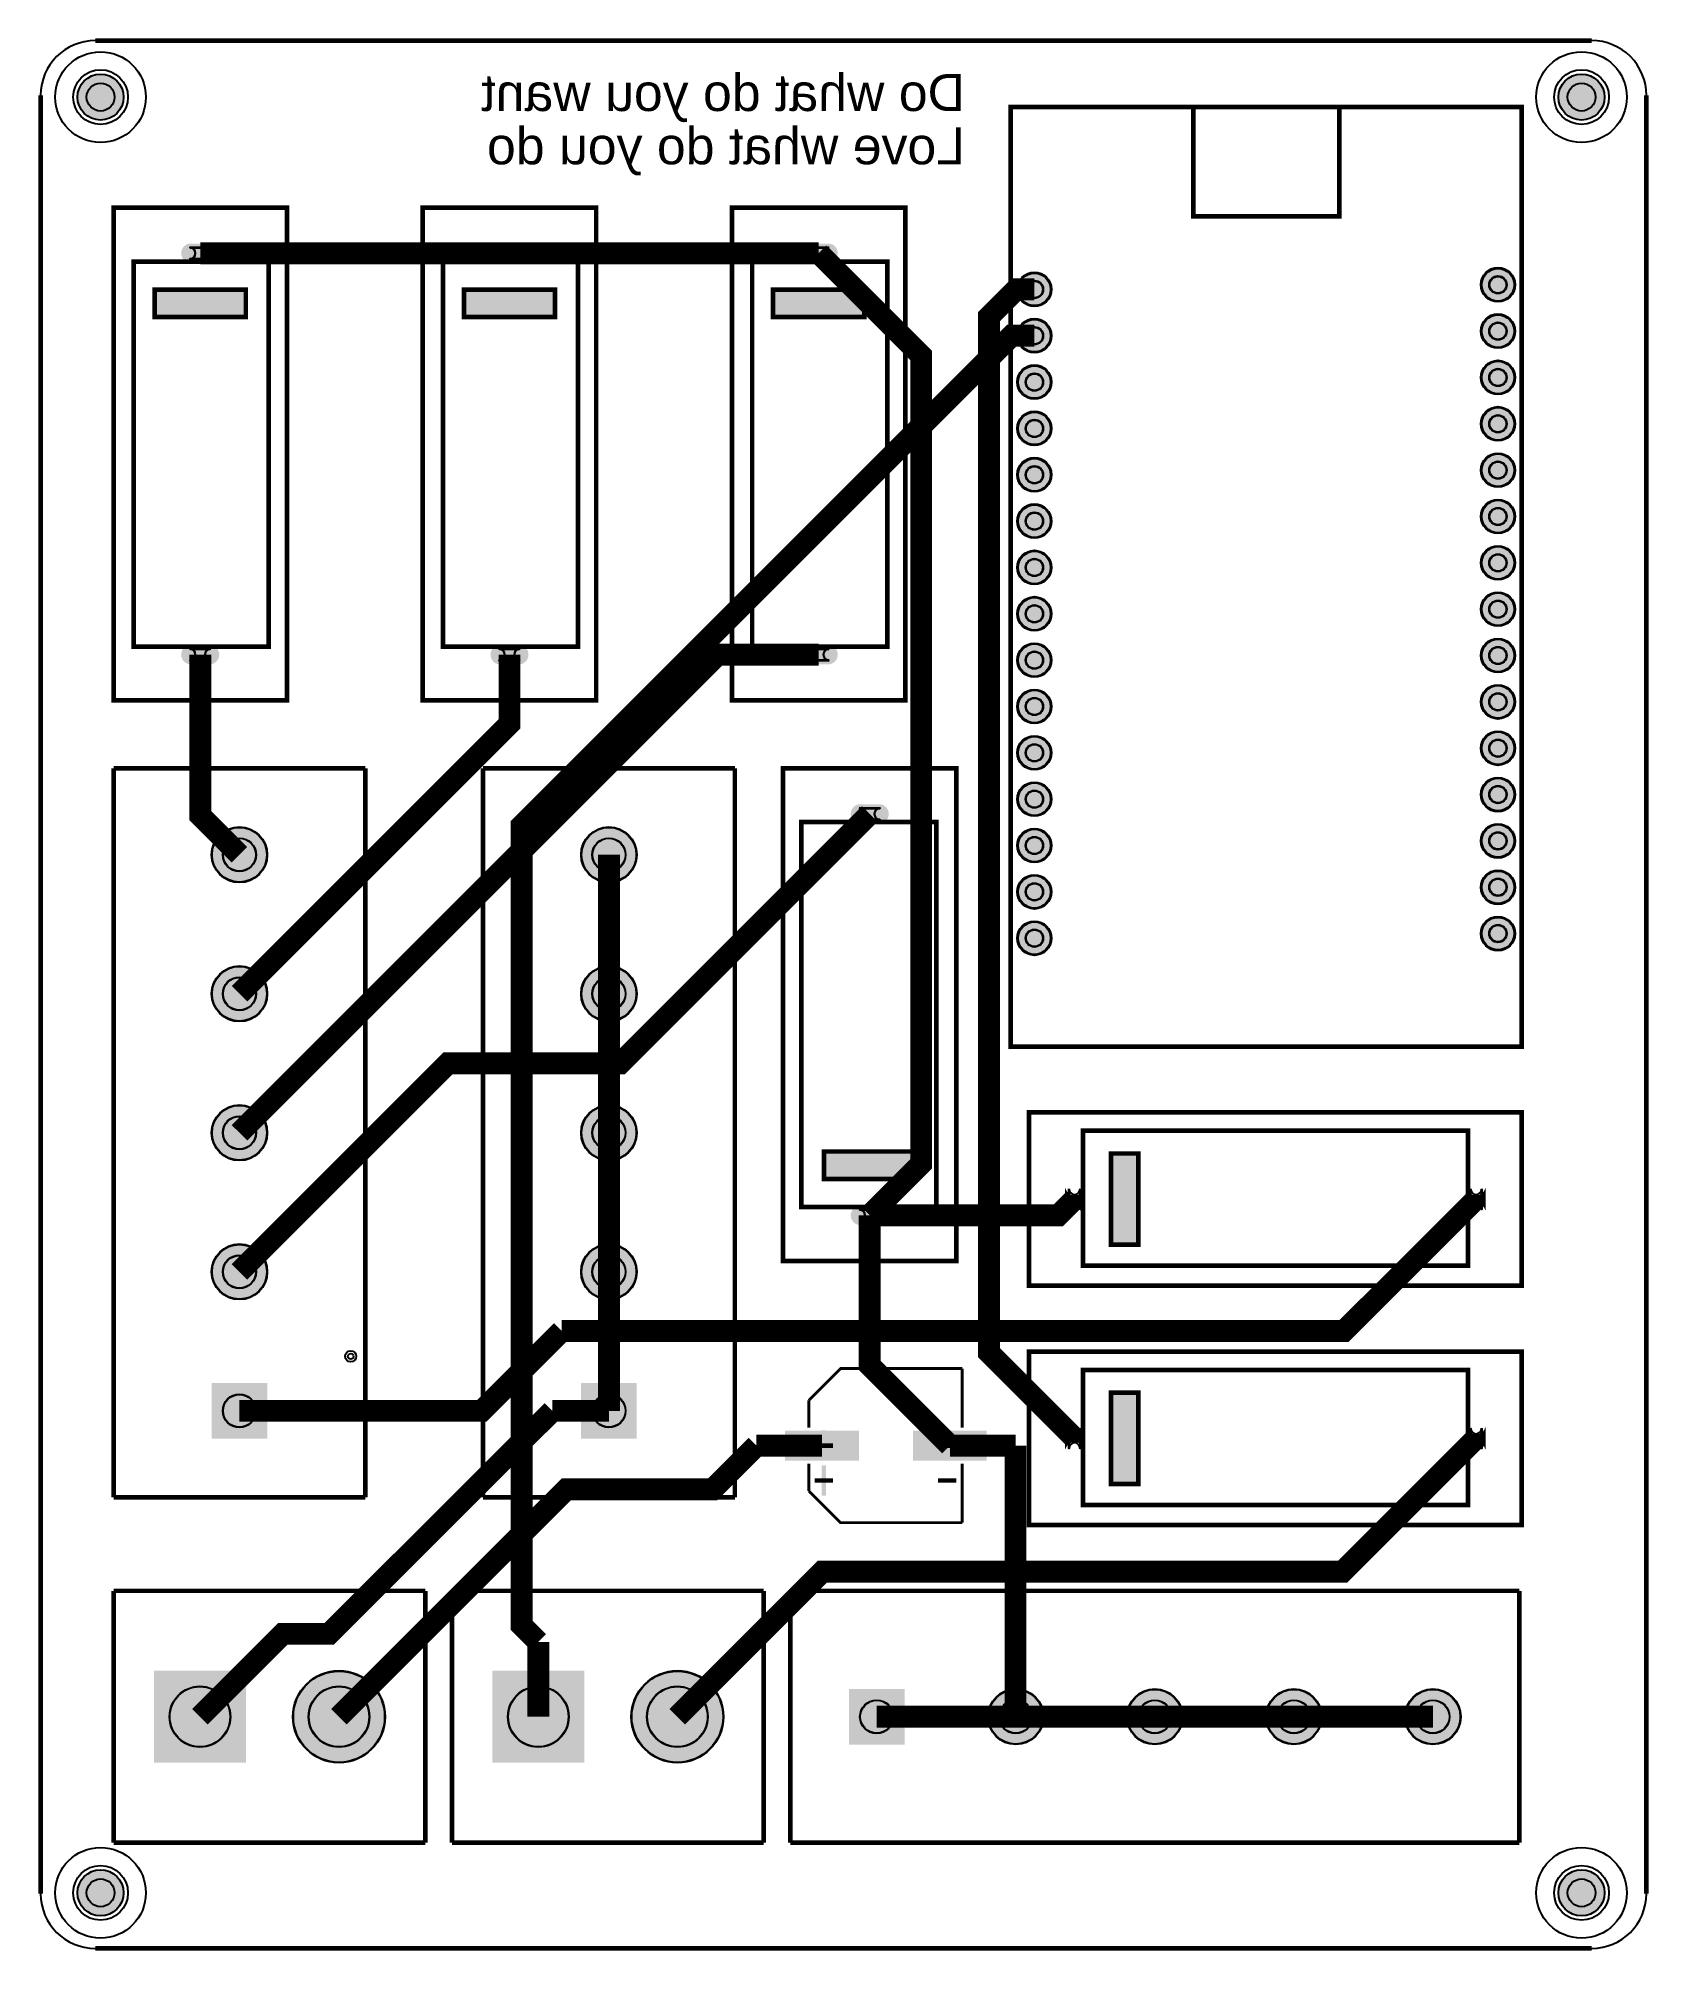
# Model space of a CAD drawing. Header units: millimetres. Extents: x 18 to 107, y 5 to 110.
import ezdxf

# ---------------------------------------------------------------- set-up
doc = ezdxf.new("R2010")
doc.units = ezdxf.units.MM
for name, color, linetype, true_color in [('BoardOutLine', 7, 'Continuous', 0xff00ff), ('BottomLayer', 7, 'Continuous', 0x0000ff), ('BottomSolderMaskLayer', 7, 'Continuous', 0xaa00ff), ('Document', 7, 'Continuous', 0xffffff), ('Hole', 7, 'Continuous', 0x222222), ('Multi-Layer', 7, 'Continuous', 0xc0c0c0), ('TopLayer', 7, 'Continuous', 0xff0000), ('TopPasteMaskLayer', 7, 'Continuous', 0x808080), ('TopSilkLayer', 7, 'Continuous', 0xffcc00), ('TopSolderMaskLayer', 7, 'Continuous', 0x800080)]:
    doc.layers.add(name, color=color, linetype=linetype, true_color=true_color)
doc.styles.get("Standard").update_dxf_attribs({"font": 'arial.ttf'})

msp = doc.modelspace()

# ---------------------------------------------------------------- texts
at = {"layer": 'BottomLayer', "text_generation_flag": 2}
for s, p in [('Do what do you want', (69.22402844805697, 105.53517907035814)), ('Love what do you do', (69.22402844805697, 102.61417322834654))]:
    msp.add_text(s, height=2.0320040640081283, dxfattribs=at).set_placement(p)

# ---------------------------------------------------------------- hatches: boundary and pattern name
at = {"layer": 'BottomSolderMaskLayer'}
for points in [[(20.590932181864325, 106.29718059436118, 1), (23.11493522987042, 106.29718059436118, 1)], [(101.74409448818902, 106.29718059436118, 1), (104.26809753619513, 106.29718059436118, 1)], [(27.943944627889323, 98.26414147828294, -0.7853981633974483), (27.943944627889323, 97.21414147828293), (26.683944627889332, 97.21414147828293, -0.7853981633974483), (26.683944627889332, 98.26414147828294)], [(44.891112522225285, 98.26414147828294, -0.7853981633974483), (44.891112522225285, 97.21414147828293), (43.63111252222484, 97.21414147828293, -0.7853981633974483), (43.63111252222484, 98.26414147828294)], [(61.838026416053026, 98.26414147828294, -0.7853981633974483), (61.838026416053026, 97.21414147828293), (60.57802641605258, 97.21414147828293, -0.7853981633974483), (60.57802641605258, 98.26414147828294)], [(72.08712217424424, 95.75615951231907, 1), (73.96672593345177, 95.75615951231907, 1)], [(97.4871729743458, 96.01016002032009, 1), (99.36677673355332, 96.01016002032009, 1)], [(97.4871729743458, 93.47015494030995, 1), (99.36677673355332, 93.47015494030995, 1)], [(72.08712217424424, 93.21615443230894, 1), (73.96672593345177, 93.21615443230894, 1)], [(72.08712217424424, 90.6761493522987, 1), (73.96672593345177, 90.6761493522987, 1)], [(97.4871729743458, 90.93014986029971, 1), (99.36677673355332, 90.93014986029971, 1)], [(97.4871729743458, 88.39014478028957, 1), (99.36677673355332, 88.39014478028957, 1)], [(72.08712217424424, 88.13614427228856, 1), (73.96672593345177, 88.13614427228856, 1)], [(72.08712217424424, 85.59613919227843, 1), (73.96672593345177, 85.59613919227843, 1)], [(97.4871729743458, 85.85013970027944, 1), (99.36677673355332, 85.85013970027944, 1)], [(72.08712217424424, 83.0561341122683, 1), (73.96672593345177, 83.0561341122683, 1)], [(97.4871729743458, 83.31013462026931, 1), (99.36677673355332, 83.31013462026931, 1)], [(72.08712217424424, 80.51612903225805, 1), (73.96672593345177, 80.51612903225805, 1)], [(97.4871729743458, 80.77012954025906, 1), (99.36677673355332, 80.77012954025906, 1)], [(72.08712217424424, 77.97612395224792, 1), (73.96672593345177, 77.97612395224792, 1)], [(97.4871729743458, 78.23012446024893, 1), (99.36677673355332, 78.23012446024893, 1)], [(97.4871729743458, 75.6901193802388, 1), (99.36677673355332, 75.6901193802388, 1)], [(27.943944627889323, 76.26414147828294, -0.7853981633974483), (27.943944627889323, 75.21414147828293), (26.683944627889332, 75.21414147828293, -0.7853981633974483), (26.683944627889332, 76.26414147828294)], [(44.891112522225285, 76.26414147828294, -0.7853981633974483), (44.891112522225285, 75.21414147828293), (43.63111252222484, 75.21414147828293, -0.7853981633974483), (43.63111252222484, 76.26414147828294)], [(61.838026416053026, 76.26414147828294, -0.7853981633974483), (61.838026416053026, 75.21414147828293), (60.57802641605258, 75.21414147828293, -0.7853981633974483), (60.57802641605258, 76.26414147828294)], [(72.08712217424424, 75.43611887223778, 1), (73.96672593345177, 75.43611887223778, 1)], [(72.08712217424424, 72.89611379222765, 1), (73.96672593345177, 72.89611379222765, 1)], [(97.4871729743458, 73.15011430022867, 1), (99.36677673355332, 73.15011430022867, 1)], [(72.08712217424424, 70.3561087122174, 1), (73.96672593345177, 70.3561087122174, 1)], [(97.4871729743458, 70.61010922021842, 1), (99.36677673355332, 70.61010922021842, 1)], [(72.08712217424424, 67.81610363220727, 1), (73.96672593345177, 67.81610363220727, 1)], [(97.4871729743458, 68.07010414020829, 1), (99.36677673355332, 68.07010414020829, 1)], [(63.37203200406384, 66.48008001015998, -0.7853981633974483), (63.37203200406384, 67.53008001015999), (64.63203200406406, 67.53008001015999, -0.7853981633974483), (64.63203200406406, 66.48008001015998)], [(27.938658877317664, 64.77012954025906, 1), (30.989458978917867, 64.77012954025906, 1)], [(48.18478536957076, 64.77012954025906, 1), (51.235585471170964, 64.77012954025906, 1)], [(72.08712217424424, 65.27609855219714, 1), (73.96672593345177, 65.27609855219714, 1)], [(97.4871729743458, 65.53009906019815, 1), (99.36677673355332, 65.53009906019815, 1)], [(72.08712217424424, 62.73609347218701, 1), (73.96672593345177, 62.73609347218701, 1)], [(97.4871729743458, 62.99009398018802, 1), (99.36677673355332, 62.99009398018802, 1)], [(72.08712217424424, 60.19608839217676, 1), (73.96672593345177, 60.19608839217676, 1)], [(97.4871729743458, 60.450088900177775, 1), (99.36677673355332, 60.450088900177775, 1)], [(27.938658877317664, 57.15011430022855, 1), (30.989458978917867, 57.15011430022855, 1)], [(48.18478536957076, 57.15011430022855, 1), (51.235585471170964, 57.15011430022855, 1)], [(27.938658877317664, 49.530099060198154, 1), (30.989458978917867, 49.530099060198154, 1)], [(48.18478536957076, 49.530099060198154, 1), (51.235585471170964, 49.530099060198154, 1)], [(75.7520764541529, 46.50898815433993, -0.7853981633974483), (74.70207645415289, 46.50898815433993), (74.70207645415289, 45.2817154270673, -0.7853981633974483), (75.7520764541529, 45.2817154270673)], [(97.75207645415313, 46.50898815433993, -0.7853981633974483), (96.70207645415312, 46.50898815433993), (96.70207645415312, 45.2817154270673, -0.7853981633974483), (97.75207645415313, 45.2817154270673)], [(63.37203200406384, 44.48008001015999, -0.7853981633974483), (63.37203200406384, 45.530080010159985), (64.63203200406406, 45.530080010159985, -0.7853981633974483), (64.63203200406406, 44.48008001015999)], [(27.938658877317664, 41.91008382016764, 1), (30.989458978917867, 41.91008382016764, 1)], [(48.18478536957076, 41.91008382016764, 1), (51.235585471170964, 41.91008382016764, 1)], [(27.93865887731772, 32.76466852933709), (27.93865887731772, 35.815468630937175), (30.989458978918037, 35.815468630937175), (30.989458978918037, 32.76466852933709)], [(48.18465621877476, 32.76466852933709), (48.18465621877476, 35.815468630937175), (51.23545632037508, 35.815468630937175), (51.23545632037508, 32.76466852933709)], [(75.7520764541529, 33.398243932851415, -0.7853981633974483), (74.70207645415289, 33.398243932851415), (74.70207645415289, 32.17097120557878, -0.7853981633974483), (75.7520764541529, 32.17097120557878)], [(97.75207645415313, 33.398243932851415, -0.7853981633974483), (96.70207645415312, 33.398243932851415), (96.70207645415312, 32.17097120557878, -0.7853981633974483), (97.75207645415313, 32.17097120557878)], [(24.773584205232964, 20.049454415037758), (29.824384306833053, 20.049454415037758), (29.824384306833053, 14.998654313437669), (24.773584205232964, 14.998654313437669)], [(32.39357378714743, 17.52400304800608, 1), (37.444373888747634, 17.52400304800608, 1)], [(43.315621289307046, 20.049454415037758), (48.36642139090736, 20.049454415037758), (48.36642139090736, 14.998654313437669), (43.315621289307046, 14.998654313437669)], [(50.93561087122174, 17.52400304800608, 1), (55.98641097282194, 17.52400304800608, 1)], [(62.85765854542478, 19.049454759124615), (65.90845864702487, 19.049454759124615), (65.90845864702487, 15.998654657524298), (62.85765854542478, 15.998654657524298)], [(70.47764795529582, 17.52400304800608, 1), (73.52844805689602, 17.52400304800608, 1)], [(78.09766319532622, 17.52400304800608, 1), (81.14846329692642, 17.52400304800608, 1)], [(85.71767843535685, 17.52400304800608, 1), (88.76847853695705, 17.52400304800608, 1)], [(93.33769367538724, 17.52400304800608, 1), (96.38849377698745, 17.52400304800608, 1)], [(20.590932181864325, 7.871983743967462, 1), (23.11493522987042, 7.871983743967462, 1)], [(101.74409448818902, 7.871983743967462, 1), (104.26809753619513, 7.871983743967462, 1)]]:
    msp.add_hatch(color=256, dxfattribs=at).paths.add_polyline_path(points)
at = {"layer": 'Document'}
for points in [[(24.813995427990676, 95.73919227838462), (24.813995427990676, 94.23919227838451), (29.813995427990903, 94.23919227838451), (29.813995427990903, 95.73919227838462)], [(41.761010922021796, 95.73919227838462), (41.761010922021796, 94.23919227838451), (46.761010922021796, 94.23919227838451), (46.761010922021796, 95.73919227838462)], [(58.70805181610376, 95.73919227838462), (58.70805181610376, 94.23919227838451), (63.708051816103534, 94.23919227838451), (63.708051816103534, 95.73919227838462)], [(66.5020574041148, 47.005130810261676), (66.5020574041148, 48.50513081026156), (61.502057404114794, 48.50513081026156), (61.502057404114794, 47.005130810261676)], [(77.22710185420374, 43.39540259080513), (78.72710185420374, 43.39540259080513), (78.72710185420374, 48.39540259080525), (77.22710185420374, 48.39540259080525)], [(77.22710185420374, 30.28473456946915), (78.72710185420374, 30.28473456946915), (78.72710185420374, 35.28473456946915), (77.22710185420374, 35.28473456946915)], [(60.989535179070344, 32.50759461518919), (60.989535179070344, 32.25857251714501), (61.985521971044136, 32.25857251714501), (61.985521971044136, 32.50759461518919)], [(61.36301752603504, 33.21308102616206), (61.36301752603504, 31.553086106172145), (61.61201422402837, 31.553086106172145), (61.61201422402837, 33.21308102616206)], [(68.74152908305814, 32.50759461518919), (68.74152908305814, 32.25857251714501), (67.7455422910848, 32.25857251714501), (67.7455422910848, 32.50759461518919)]]:
    msp.add_hatch(color=256, dxfattribs=at).paths.add_polyline_path(points)
at = {"layer": 'Multi-Layer'}
for points in [[(27.913944627889123, 98.23914147828293, -0.7853981633974483), (27.913944627889123, 97.23914147828293), (26.713944627889305, 97.23914147828293, -0.7853981633974483), (26.713944627889305, 98.23914147828293)], [(44.86111252222531, 98.23914147828293, -0.7853981633974483), (44.86111252222531, 97.23914147828293), (43.66111252222504, 97.23914147828293, -0.7853981633974483), (43.66111252222504, 98.23914147828293)], [(61.808026416052826, 98.23914147828293, -0.7853981633974483), (61.808026416052826, 97.23914147828293), (60.60802641605255, 97.23914147828293, -0.7853981633974483), (60.60802641605255, 98.23914147828293)], [(72.13792227584445, 95.75615951231907, 1), (73.91592583185157, 95.75615951231907, 1)], [(97.537973075946, 96.01016002032009, 1), (99.31597663195312, 96.01016002032009, 1)], [(97.537973075946, 93.47015494030995, 1), (99.31597663195312, 93.47015494030995, 1)], [(72.13792227584445, 93.21615443230894, 1), (73.91592583185157, 93.21615443230894, 1)], [(72.13792227584445, 90.6761493522987, 1), (73.91592583185157, 90.6761493522987, 1)], [(97.537973075946, 90.93014986029971, 1), (99.31597663195312, 90.93014986029971, 1)], [(97.537973075946, 88.39014478028957, 1), (99.31597663195312, 88.39014478028957, 1)], [(72.13792227584445, 88.13614427228856, 1), (73.91592583185157, 88.13614427228856, 1)], [(72.13792227584445, 85.59613919227843, 1), (73.91592583185157, 85.59613919227843, 1)], [(97.537973075946, 85.85013970027944, 1), (99.31597663195312, 85.85013970027944, 1)], [(72.13792227584445, 83.0561341122683, 1), (73.91592583185157, 83.0561341122683, 1)], [(97.537973075946, 83.31013462026931, 1), (99.31597663195312, 83.31013462026931, 1)], [(72.13792227584445, 80.51612903225805, 1), (73.91592583185157, 80.51612903225805, 1)], [(97.537973075946, 80.77012954025906, 1), (99.31597663195312, 80.77012954025906, 1)], [(72.13792227584445, 77.97612395224792, 1), (73.91592583185157, 77.97612395224792, 1)], [(97.537973075946, 78.23012446024893, 1), (99.31597663195312, 78.23012446024893, 1)], [(97.537973075946, 75.6901193802388, 1), (99.31597663195312, 75.6901193802388, 1)], [(27.913944627889123, 76.23914147828293, -0.7853981633974483), (27.913944627889123, 75.23914147828293), (26.713944627889305, 75.23914147828293, -0.7853981633974483), (26.713944627889305, 76.23914147828293)], [(44.86111252222531, 76.23914147828293, -0.7853981633974483), (44.86111252222531, 75.23914147828293), (43.66111252222504, 75.23914147828293, -0.7853981633974483), (43.66111252222504, 76.23914147828293)], [(61.808026416052826, 76.23914147828293, -0.7853981633974483), (61.808026416052826, 75.23914147828293), (60.60802641605255, 75.23914147828293, -0.7853981633974483), (60.60802641605255, 76.23914147828293)], [(72.13792227584445, 75.43611887223778, 1), (73.91592583185157, 75.43611887223778, 1)], [(72.13792227584445, 72.89611379222765, 1), (73.91592583185157, 72.89611379222765, 1)], [(97.537973075946, 73.15011430022867, 1), (99.31597663195312, 73.15011430022867, 1)], [(97.537973075946, 70.61010922021842, 1), (99.31597663195312, 70.61010922021842, 1)], [(72.13792227584445, 70.3561087122174, 1), (73.91592583185157, 70.3561087122174, 1)], [(72.13792227584445, 67.81610363220727, 1), (73.91592583185157, 67.81610363220727, 1)], [(97.537973075946, 68.07010414020829, 1), (99.31597663195312, 68.07010414020829, 1)], [(63.40203200406381, 66.50508001015999, -0.7853981633974483), (63.40203200406381, 67.50508001015999), (64.60203200406409, 67.50508001015999, -0.7853981633974483), (64.60203200406409, 66.50508001015999)], [(27.964058928117765, 64.77012954025906, 1), (30.964058928117765, 64.77012954025906, 1)], [(48.21018542037086, 64.77012954025906, 1), (51.21018542037086, 64.77012954025906, 1)], [(72.13792227584445, 65.27609855219714, 1), (73.91592583185157, 65.27609855219714, 1)], [(97.537973075946, 65.53009906019815, 1), (99.31597663195312, 65.53009906019815, 1)], [(72.13792227584445, 62.73609347218701, 1), (73.91592583185157, 62.73609347218701, 1)], [(97.537973075946, 62.99009398018802, 1), (99.31597663195312, 62.99009398018802, 1)], [(72.13792227584445, 60.19608839217676, 1), (73.91592583185157, 60.19608839217676, 1)], [(97.537973075946, 60.450088900177775, 1), (99.31597663195312, 60.450088900177775, 1)], [(27.964058928117765, 57.15011430022855, 1), (30.964058928117765, 57.15011430022855, 1)], [(48.21018542037086, 57.15011430022855, 1), (51.21018542037086, 57.15011430022855, 1)], [(27.964058928117765, 49.530099060198154, 1), (30.964058928117765, 49.530099060198154, 1)], [(48.21018542037086, 49.530099060198154, 1), (51.21018542037086, 49.530099060198154, 1)], [(75.7270764541529, 46.49535179070358, -0.7853981633974483), (74.7270764541529, 46.49535179070358), (74.7270764541529, 45.295351790703535, -0.7853981633974483), (75.7270764541529, 45.295351790703535)], [(97.72707645415312, 46.49535179070358, -0.7853981633974483), (96.72707645415312, 46.49535179070358), (96.72707645415312, 45.295351790703535, -0.7853981633974483), (97.72707645415312, 45.295351790703535)], [(63.40203200406381, 44.505080010159986, -0.7853981633974483), (63.40203200406381, 45.505080010159986), (64.60203200406409, 45.505080010159986, -0.7853981633974483), (64.60203200406409, 44.505080010159986)], [(27.964058928117765, 41.91008382016764, 1), (30.964058928117765, 41.91008382016764, 1)], [(48.21018542037086, 41.91008382016764, 1), (51.21018542037086, 41.91008382016764, 1)], [(27.964058928117993, 32.79006858013713), (27.964058928117993, 35.79006858013713), (30.964058928117765, 35.79006858013713), (30.964058928117765, 32.79006858013713)], [(48.210058420116866, 32.79006858013713), (48.210058420116866, 35.79006858013713), (51.210058420116866, 35.79006858013713), (51.210058420116866, 32.79006858013713)], [(75.7270764541529, 33.38460756921506, -0.7853981633974483), (74.7270764541529, 33.38460756921506), (74.7270764541529, 32.18460756921502, -0.7853981633974483), (75.7270764541529, 32.18460756921502)], [(97.72707645415312, 33.38460756921506, -0.7853981633974483), (96.72707645415312, 33.38460756921506), (96.72707645415312, 32.18460756921502, -0.7853981633974483), (97.72707645415312, 32.18460756921502)], [(24.79898399796798, 20.024053848107656), (29.79898399796798, 20.024053848107656), (29.79898399796798, 15.024053848107656), (24.79898399796798, 15.024053848107656)], [(32.41897383794753, 17.52400304800608, 1), (37.41897383794753, 17.52400304800608, 1)], [(43.34102108204229, 20.024053848107656), (48.34102108204206, 20.024053848107656), (48.34102108204206, 15.024053848107656), (43.34102108204229, 15.024053848107656)], [(50.96101092202184, 17.52400304800608, 1), (55.96101092202184, 17.52400304800608, 1)], [(62.88305816611637, 19.024053848107656), (65.88305816611637, 19.024053848107656), (65.88305816611637, 16.024053848107656), (62.88305816611637, 16.024053848107656)], [(70.50304800609592, 17.52400304800608, 1), (73.50304800609592, 17.52400304800608, 1)], [(78.12306324612632, 17.52400304800608, 1), (81.12306324612632, 17.52400304800608, 1)], [(85.74307848615695, 17.52400304800608, 1), (88.74307848615695, 17.52400304800608, 1)], [(93.36309372618734, 17.52400304800608, 1), (96.36309372618734, 17.52400304800608, 1)]]:
    msp.add_hatch(color=256, dxfattribs=at).paths.add_polyline_path(points)
at = {"layer": 'TopLayer'}
for points in [[(59.3909321818644, 33.183083566167056), (63.3909321818644, 33.183083566167056), (63.3909321818644, 31.583083566167147), (59.3909321818644, 31.583083566167147)], [(66.3909321818644, 33.183083566167056), (70.3909321818644, 33.183083566167056), (70.3909321818644, 31.583083566167147), (66.3909321818644, 31.583083566167147)]]:
    msp.add_hatch(color=256, dxfattribs=at).paths.add_polyline_path(points)
at = {"layer": 'TopPasteMaskLayer'}
for points in [[(59.3909321818644, 33.183083566167056), (63.3909321818644, 33.183083566167056), (63.3909321818644, 31.583083566167147), (59.3909321818644, 31.583083566167147)], [(66.3909321818644, 33.183083566167056), (70.3909321818644, 33.183083566167056), (70.3909321818644, 31.583083566167147), (66.3909321818644, 31.583083566167147)]]:
    msp.add_hatch(color=256, dxfattribs=at).paths.add_polyline_path(points)
at = {"layer": 'TopSilkLayer'}
for points in [[(60.989535179070344, 30.598577597155213), (60.989535179070344, 30.349580899161765), (61.985521971044136, 30.349580899161765), (61.985521971044136, 30.598577597155213)], [(61.36301752603504, 31.30408940817881), (61.36301752603504, 29.644069088138167), (61.61201422402837, 29.644069088138167), (61.61201422402837, 31.30408940817881)], [(68.74152908305814, 30.598577597155213), (68.74152908305814, 30.349580899161765), (67.7455422910848, 30.349580899161765), (67.7455422910848, 30.598577597155213)]]:
    msp.add_hatch(color=256, dxfattribs=at).paths.add_polyline_path(points)
at = {"layer": 'TopSolderMaskLayer'}
for points in [[(20.590932181864325, 106.29718059436118, 1), (23.11493522987042, 106.29718059436118, 1)], [(101.74409448818902, 106.29718059436118, 1), (104.26809753619513, 106.29718059436118, 1)], [(27.943944627889323, 98.26414147828294, -0.7853981633974483), (27.943944627889323, 97.21414147828293), (26.683944627889332, 97.21414147828293, -0.7853981633974483), (26.683944627889332, 98.26414147828294)], [(44.891112522225285, 98.26414147828294, -0.7853981633974483), (44.891112522225285, 97.21414147828293), (43.63111252222484, 97.21414147828293, -0.7853981633974483), (43.63111252222484, 98.26414147828294)], [(61.838026416053026, 98.26414147828294, -0.7853981633974483), (61.838026416053026, 97.21414147828293), (60.57802641605258, 97.21414147828293, -0.7853981633974483), (60.57802641605258, 98.26414147828294)], [(72.08712217424424, 95.75615951231907, 1), (73.96672593345177, 95.75615951231907, 1)], [(97.4871729743458, 96.01016002032009, 1), (99.36677673355332, 96.01016002032009, 1)], [(97.4871729743458, 93.47015494030995, 1), (99.36677673355332, 93.47015494030995, 1)], [(72.08712217424424, 93.21615443230894, 1), (73.96672593345177, 93.21615443230894, 1)], [(72.08712217424424, 90.6761493522987, 1), (73.96672593345177, 90.6761493522987, 1)], [(97.4871729743458, 90.93014986029971, 1), (99.36677673355332, 90.93014986029971, 1)], [(97.4871729743458, 88.39014478028957, 1), (99.36677673355332, 88.39014478028957, 1)], [(72.08712217424424, 88.13614427228856, 1), (73.96672593345177, 88.13614427228856, 1)], [(72.08712217424424, 85.59613919227843, 1), (73.96672593345177, 85.59613919227843, 1)], [(97.4871729743458, 85.85013970027944, 1), (99.36677673355332, 85.85013970027944, 1)], [(72.08712217424424, 83.0561341122683, 1), (73.96672593345177, 83.0561341122683, 1)], [(97.4871729743458, 83.31013462026931, 1), (99.36677673355332, 83.31013462026931, 1)], [(72.08712217424424, 80.51612903225805, 1), (73.96672593345177, 80.51612903225805, 1)], [(97.4871729743458, 80.77012954025906, 1), (99.36677673355332, 80.77012954025906, 1)], [(72.08712217424424, 77.97612395224792, 1), (73.96672593345177, 77.97612395224792, 1)], [(97.4871729743458, 78.23012446024893, 1), (99.36677673355332, 78.23012446024893, 1)], [(97.4871729743458, 75.6901193802388, 1), (99.36677673355332, 75.6901193802388, 1)], [(27.943944627889323, 76.26414147828294, -0.7853981633974483), (27.943944627889323, 75.21414147828293), (26.683944627889332, 75.21414147828293, -0.7853981633974483), (26.683944627889332, 76.26414147828294)], [(44.891112522225285, 76.26414147828294, -0.7853981633974483), (44.891112522225285, 75.21414147828293), (43.63111252222484, 75.21414147828293, -0.7853981633974483), (43.63111252222484, 76.26414147828294)], [(61.838026416053026, 76.26414147828294, -0.7853981633974483), (61.838026416053026, 75.21414147828293), (60.57802641605258, 75.21414147828293, -0.7853981633974483), (60.57802641605258, 76.26414147828294)], [(72.08712217424424, 75.43611887223778, 1), (73.96672593345177, 75.43611887223778, 1)], [(72.08712217424424, 72.89611379222765, 1), (73.96672593345177, 72.89611379222765, 1)], [(97.4871729743458, 73.15011430022867, 1), (99.36677673355332, 73.15011430022867, 1)], [(72.08712217424424, 70.3561087122174, 1), (73.96672593345177, 70.3561087122174, 1)], [(97.4871729743458, 70.61010922021842, 1), (99.36677673355332, 70.61010922021842, 1)], [(72.08712217424424, 67.81610363220727, 1), (73.96672593345177, 67.81610363220727, 1)], [(97.4871729743458, 68.07010414020829, 1), (99.36677673355332, 68.07010414020829, 1)], [(63.37203200406384, 66.48008001015998, -0.7853981633974483), (63.37203200406384, 67.53008001015999), (64.63203200406406, 67.53008001015999, -0.7853981633974483), (64.63203200406406, 66.48008001015998)], [(27.938658877317664, 64.77012954025906, 1), (30.989458978917867, 64.77012954025906, 1)], [(48.18478536957076, 64.77012954025906, 1), (51.235585471170964, 64.77012954025906, 1)], [(72.08712217424424, 65.27609855219714, 1), (73.96672593345177, 65.27609855219714, 1)], [(97.4871729743458, 65.53009906019815, 1), (99.36677673355332, 65.53009906019815, 1)], [(72.08712217424424, 62.73609347218701, 1), (73.96672593345177, 62.73609347218701, 1)], [(97.4871729743458, 62.99009398018802, 1), (99.36677673355332, 62.99009398018802, 1)], [(72.08712217424424, 60.19608839217676, 1), (73.96672593345177, 60.19608839217676, 1)], [(97.4871729743458, 60.450088900177775, 1), (99.36677673355332, 60.450088900177775, 1)], [(27.938658877317664, 57.15011430022855, 1), (30.989458978917867, 57.15011430022855, 1)], [(48.18478536957076, 57.15011430022855, 1), (51.235585471170964, 57.15011430022855, 1)], [(27.938658877317664, 49.530099060198154, 1), (30.989458978917867, 49.530099060198154, 1)], [(48.18478536957076, 49.530099060198154, 1), (51.235585471170964, 49.530099060198154, 1)], [(75.7520764541529, 46.50898815433993, -0.7853981633974483), (74.70207645415289, 46.50898815433993), (74.70207645415289, 45.2817154270673, -0.7853981633974483), (75.7520764541529, 45.2817154270673)], [(97.75207645415313, 46.50898815433993, -0.7853981633974483), (96.70207645415312, 46.50898815433993), (96.70207645415312, 45.2817154270673, -0.7853981633974483), (97.75207645415313, 45.2817154270673)], [(63.37203200406384, 44.48008001015999, -0.7853981633974483), (63.37203200406384, 45.530080010159985), (64.63203200406406, 45.530080010159985, -0.7853981633974483), (64.63203200406406, 44.48008001015999)], [(27.938658877317664, 41.91008382016764, 1), (30.989458978917867, 41.91008382016764, 1)], [(48.18478536957076, 41.91008382016764, 1), (51.235585471170964, 41.91008382016764, 1)], [(27.93865887731772, 32.76466852933709), (27.93865887731772, 35.815468630937175), (30.989458978918037, 35.815468630937175), (30.989458978918037, 32.76466852933709)], [(48.18465621877476, 32.76466852933709), (48.18465621877476, 35.815468630937175), (51.23545632037508, 35.815468630937175), (51.23545632037508, 32.76466852933709)], [(59.365532453645756, 33.208485229873645), (63.41633255524562, 33.208485229873645), (63.41633255524562, 31.55768512827342), (59.365532453645756, 31.55768512827342)], [(66.36553245364553, 33.208485229873645), (70.41633255524584, 33.208485229873645), (70.41633255524584, 31.55768512827342), (66.36553245364553, 31.55768512827342)], [(75.7520764541529, 33.398243932851415, -0.7853981633974483), (74.70207645415289, 33.398243932851415), (74.70207645415289, 32.17097120557878, -0.7853981633974483), (75.7520764541529, 32.17097120557878)], [(97.75207645415313, 33.398243932851415, -0.7853981633974483), (96.70207645415312, 33.398243932851415), (96.70207645415312, 32.17097120557878, -0.7853981633974483), (97.75207645415313, 32.17097120557878)], [(24.773584205232964, 20.049454415037758), (29.824384306833053, 20.049454415037758), (29.824384306833053, 14.998654313437669), (24.773584205232964, 14.998654313437669)], [(32.39357378714743, 17.52400304800608, 1), (37.444373888747634, 17.52400304800608, 1)], [(43.315621289307046, 20.049454415037758), (48.36642139090736, 20.049454415037758), (48.36642139090736, 14.998654313437669), (43.315621289307046, 14.998654313437669)], [(50.93561087122174, 17.52400304800608, 1), (55.98641097282194, 17.52400304800608, 1)], [(62.85765854542478, 19.049454759124615), (65.90845864702487, 19.049454759124615), (65.90845864702487, 15.998654657524298), (62.85765854542478, 15.998654657524298)], [(70.47764795529582, 17.52400304800608, 1), (73.52844805689602, 17.52400304800608, 1)], [(78.09766319532622, 17.52400304800608, 1), (81.14846329692642, 17.52400304800608, 1)], [(85.71767843535685, 17.52400304800608, 1), (88.76847853695705, 17.52400304800608, 1)], [(93.33769367538724, 17.52400304800608, 1), (96.38849377698745, 17.52400304800608, 1)], [(20.590932181864325, 7.871983743967462, 1), (23.11493522987042, 7.871983743967462, 1)], [(101.74409448818902, 7.871983743967462, 1), (104.26809753619513, 7.871983743967462, 1)]]:
    msp.add_hatch(color=256, dxfattribs=at).paths.add_polyline_path(points)

# ---------------------------------------------------------------- linework, layer by layer
at = {"layer": 'BoardOutLine', "const_width": 0.25400050800101603}
for points in [[(21.565963931927854, 109.39601219202439), (103.56197612395226, 109.39601219202439)], [(18.565963931927854, 7.824028448056879), (18.565963931927854, 106.39601219202439)], [(106.56197612395226, 106.39601219202439), (106.56197612395226, 7.824028448056879)], [(103.56197612395226, 4.824028448056879), (21.565963931927854, 4.824028448056879)]]:
    msp.add_lwpolyline(points, dxfattribs=at)
at = {"layer": 'BoardOutLine'}
for centre, start, end in [((21.565963931927854, 106.3960121920245), 90, 180), ((103.56197612395226, 106.3960121920245), 359.99999999999926, 90), ((21.565963931927854, 7.824028448056993), 180.00000000000148, 270), ((103.56197612395226, 7.824028448056993), 270, 0)]:
    msp.add_arc(centre, 3.0000000000000004, start, end, dxfattribs=at)
at = {"layer": 'BottomLayer', "const_width": 1.2000000000000002}
for points in [[(27.31402082804152, 97.73919227838451), (44.26093472186949, 97.73919227838451)], [(44.26093472186949, 97.73919227838451), (61.208102616205224, 97.73919227838451)], [(73.02700025400054, 93.21620523241052), (71.78163576327165, 93.21620523241052), (44.926162052324116, 66.3607315214631), (44.926162052324116, 22.53954787909572), (45.84107188214375, 21.624638049276086)], [(29.4641351282703, 57.15016510033013), (44.26093472186949, 71.94696469392943), (44.26093472186949, 75.73919227838451)], [(49.7100076200154, 49.53014986029973), (49.7100076200154, 57.15016510033013)], [(97.22715265430543, 45.89540259080513), (90.00236220472425, 38.6706121412243), (47.12758445516897, 38.6706121412243)], [(64.00210820421648, 45.00513081026156), (74.33688087376186, 45.00513081026156), (75.2271526543052, 45.89540259080513)], [(97.22715265430543, 32.78465836931662), (89.91600203200414, 25.47350774701556), (61.410541021082054, 25.47350774701556), (53.461087122174376, 17.524053848107656)], [(45.84107188214375, 17.524053848107656), (45.84107188214375, 21.624638049276086)], [(64.38310896621806, 17.524053848107656), (72.00312420624846, 17.524053848107656)], [(72.00312420624846, 17.524053848107656), (79.62313944627908, 17.524053848107656)], [(79.62313944627908, 17.524053848107656), (87.24315468630948, 17.524053848107656)], [(87.24315468630948, 17.524053848107656), (94.86316992633988, 17.524053848107656)]]:
    msp.add_lwpolyline(points, dxfattribs=at)
at = {"layer": 'BottomSolderMaskLayer'}
for points in [[(27.891484632969195, 98.05419343293221), (26.73648463296945, 98.05419343293221)], [(44.838492506985176, 98.05419343293221), (43.683492506984976, 98.05419343293221)], [(61.78553975107957, 98.05419343293221), (60.630539751079596, 98.05419343293221)], [(27.891484632969195, 97.42419343293221), (26.73648463296945, 97.42419343293221)], [(44.838492506985176, 97.42419343293221), (43.683492506984976, 97.42419343293221)], [(61.78553975107957, 97.42419343293221), (60.630539751079596, 97.42419343293221)], [(27.891484632969195, 76.05416745560768), (26.73648463296945, 76.05416745560768)], [(44.838492506985176, 76.05416745560768), (43.683492506984976, 76.05416745560768)], [(61.78553975107957, 76.05416745560768), (60.630539751079596, 76.05416745560768)], [(27.891484632969195, 75.42416745560769), (26.73648463296945, 75.42416745560769)], [(44.838492506985176, 75.42416745560769), (43.683492506984976, 75.42416745560769)], [(61.78553975107957, 75.42416745560769), (60.630539751079596, 75.42416745560769)], [(63.424572009144185, 67.32015794213402), (64.57957200914393, 67.32015794213402)], [(63.424572009144185, 66.69015794213402), (64.57957200914393, 66.69015794213402)], [(74.91210312420623, 46.45789075669063), (74.91210312420623, 45.33289075669063)], [(75.54210312420622, 46.45789075669063), (75.54210312420622, 45.33289075669063)], [(96.91212979425956, 46.45789075669063), (96.91212979425956, 45.33289075669063)], [(97.54212979425955, 46.45789075669063), (97.54212979425955, 45.33289075669063)], [(63.424572009144185, 45.32013196480926), (64.57957200914393, 45.32013196480926)], [(63.424572009144185, 44.69013196480927), (64.57957200914393, 44.69013196480927)], [(74.91210312420623, 33.34722446717615), (74.91210312420623, 32.22222446717626)], [(75.54210312420622, 33.34722446717615), (75.54210312420622, 32.22222446717626)], [(96.91212979425956, 33.34722446717615), (96.91212979425956, 32.22222446717626)], [(97.54212979425955, 33.34722446717615), (97.54212979425955, 32.22222446717626)]]:
    msp.add_lwpolyline(points, close=True, dxfattribs=at)
for centre, radius in [((21.85298450596906, 106.29723139446276), 2.4842500000000007), ((103.00614681229376, 106.29723139446276), 2.4842500000000007), ((21.852933705867372, 106.29718059436118), 1.2620015240030482), ((103.00609601219207, 106.29718059436118), 1.2620015240030482), ((73.026924053848, 95.75615951231907), 0.9398018796037594), ((98.42697485394956, 96.01016002032009), 0.9398018796037594), ((98.4270510541021, 96.01021082042166), 0.4833266809390762), ((73.02700025400054, 95.75621031242065), 0.4833266809390762), ((98.42697485394956, 93.47015494030995), 0.9398018796037594), ((73.026924053848, 93.21615443230894), 0.9398018796037594), ((73.02700025400054, 93.21620523241052), 0.4833266809390762), ((98.4270510541021, 93.47020574041153), 0.4833266809390762), ((73.026924053848, 90.6761493522987), 0.9398018796037594), ((98.42697485394956, 90.93014986029971), 0.9398018796037594), ((98.4270510541021, 90.93020066040128), 0.4833266809390762), ((73.02700025400054, 90.67620015240027), 0.4833266809390762), ((98.42697485394956, 88.39014478028957), 0.9398018796037594), ((73.026924053848, 88.13614427228856), 0.9398018796037594), ((73.02700025400054, 88.13619507239014), 0.4833266809390762), ((98.4270510541021, 88.39019558039115), 0.4833266809390762), ((73.026924053848, 85.59613919227843), 0.9398018796037594), ((73.02700025400054, 85.59618999238), 0.4833266809390762), ((98.42697485394956, 85.85013970027944), 0.9398018796037594), ((98.4270510541021, 85.85019050038102), 0.4833266809390762), ((73.026924053848, 83.0561341122683), 0.9398018796037594), ((98.42697485394956, 83.31013462026931), 0.9398018796037594), ((73.02700025400054, 83.05618491236987), 0.4833266809390762), ((98.4270510541021, 83.31018542037089), 0.4833266809390762), ((73.026924053848, 80.51612903225805), 0.9398018796037594), ((73.02700025400054, 80.51617983235963), 0.4833266809390762), ((98.42697485394956, 80.77012954025906), 0.9398018796037594), ((98.4270510541021, 80.77018034036075), 0.4833266809390762), ((73.026924053848, 77.97612395224792), 0.9398018796037594), ((98.42697485394956, 78.23012446024893), 0.9398018796037594), ((98.4270510541021, 78.2301752603505), 0.4833266809390762), ((73.02700025400054, 77.9761747523495), 0.4833266809390762), ((98.42697485394956, 75.6901193802388), 0.9398018796037594), ((73.026924053848, 75.43611887223778), 0.9398018796037594), ((73.02700025400054, 75.43616967233936), 0.4833266809390762), ((98.4270510541021, 75.69017018034037), 0.4833266809390762), ((73.026924053848, 72.89611379222765), 0.9398018796037594), ((73.02700025400054, 72.89616459232923), 0.4833266809390762), ((98.42697485394956, 73.15011430022867), 0.9398018796037594), ((98.4270510541021, 73.15016510033024), 0.4833266809390762), ((73.026924053848, 70.3561087122174), 0.9398018796037594), ((98.42697485394956, 70.61010922021842), 0.9398018796037594), ((73.02700025400054, 70.3561595123191), 0.4833266809390762), ((98.4270510541021, 70.61016002032011), 0.4833266809390762), ((73.026924053848, 67.81610363220727), 0.9398018796037594), ((73.02700025400054, 67.81615443230885), 0.4833266809390762), ((98.42697485394956, 68.07010414020829), 0.9398018796037594), ((98.4270510541021, 68.07015494030986), 0.4833266809390762), ((29.464058928117765, 64.77012954025906), 1.525400050800102), ((49.71018542037086, 64.77012954025906), 1.525400050800102), ((73.026924053848, 65.27609855219714), 0.9398018796037594), ((98.42697485394956, 65.53009906019815), 0.9398018796037594), ((29.464058928117765, 64.77012954025906), 0.9152400304800611), ((49.710058420116866, 64.77012954025906), 0.9152400304800611), ((73.02700025400054, 65.27614935229872), 0.4833266809390762), ((98.4270510541021, 65.53014986029973), 0.4833266809390762), ((73.026924053848, 62.73609347218701), 0.9398018796037594), ((73.02700025400054, 62.736144272288584), 0.4833266809390762), ((98.42697485394956, 62.99009398018802), 0.9398018796037594), ((98.4270510541021, 62.9901447802896), 0.4833266809390762), ((73.026924053848, 60.19608839217676), 0.9398018796037594), ((98.42697485394956, 60.450088900177775), 0.9398018796037594), ((98.4270510541021, 60.450139700279465), 0.4833266809390762), ((73.02700025400054, 60.19613919227845), 0.4833266809390762), ((29.464058928117765, 57.15011430022855), 1.525400050800102), ((29.464058928117765, 57.15011430022855), 0.9152400304800611), ((49.71018542037086, 57.15011430022855), 1.525400050800102), ((49.710058420116866, 57.15011430022855), 0.9152400304800611), ((29.464058928117765, 49.530099060198154), 1.525400050800102), ((29.464058928117765, 49.530099060198154), 0.9152400304800611), ((49.71018542037086, 49.530099060198154), 1.525400050800102), ((49.710058420116866, 49.530099060198154), 0.9152400304800611), ((29.464058928117765, 41.91008382016764), 1.525400050800102), ((49.71018542037086, 41.91008382016764), 1.525400050800102), ((29.464058928117765, 41.91008382016764), 0.9152400304800611), ((49.710058420116866, 41.91008382016764), 0.9152400304800611), ((29.464058928117765, 34.29006858013713), 0.9152400304800611), ((49.710058420116866, 34.29006858013713), 0.9152400304800611), ((34.91897383794753, 17.52400304800608), 2.5254000508001018), ((53.46101092202184, 17.52400304800608), 2.5254000508001018), ((27.29898399796798, 17.524053848107656), 1.6667768625859836), ((34.91899923799838, 17.524053848107656), 1.6667768625859836), ((45.84102108204206, 17.524053848107656), 1.6667768625859836), ((53.46103632207269, 17.524053848107656), 1.6667768625859836), ((72.00304800609592, 17.52400304800608), 1.525400050800102), ((79.62306324612632, 17.52400304800608), 1.525400050800102), ((87.24307848615695, 17.52400304800608), 1.525400050800102), ((94.86309372618734, 17.52400304800608), 1.525400050800102), ((64.38305816611637, 17.524053848107656), 0.9152400304800611), ((72.00307340614677, 17.524053848107656), 0.9152400304800611), ((79.6230886461774, 17.524053848107656), 0.9152400304800611), ((87.24310388620779, 17.524053848107656), 0.9152400304800611), ((94.86311912623819, 17.524053848107656), 0.9152400304800611), ((21.85298450596906, 7.872034544069152), 2.4842500000000007), ((103.00614681229376, 7.872034544069152), 2.4842500000000007), ((21.852933705867372, 7.871983743967462), 1.2620015240030482), ((103.00609601219207, 7.871983743967462), 1.2620015240030482)]:
    msp.add_circle(centre, radius, dxfattribs=at)
for centre, start, end in [((26.73648463296945, 97.73919343293221), 270, 450), ((27.891484632969195, 97.73919343293221), 450, 270), ((43.683492506984976, 97.73919343293221), 270, 450), ((44.838492506985176, 97.73919343293221), 450, 270), ((60.630539751079596, 97.73919343293221), 270, 450), ((61.78553975107957, 97.73919343293221), 450, 270), ((26.73648463296945, 75.73916745560769), 270, 450), ((27.891484632969195, 75.73916745560769), 450, 270), ((43.683492506984976, 75.73916745560769), 270, 450), ((44.838492506985176, 75.73916745560769), 450, 270), ((60.630539751079596, 75.73916745560769), 270, 450), ((61.78553975107957, 75.73916745560769), 450, 270), ((63.424572009144185, 67.00515794213402), 270, 90), ((64.57957200914393, 67.00515794213402), 90, 270), ((75.22710312420622, 46.45789075669063), 180, 0), ((97.22712979425955, 46.45789075669063), 180, 0), ((63.424572009144185, 45.005131964809266), 270, 90), ((64.57957200914393, 45.005131964809266), 90, 270), ((75.22710312420622, 45.33289075669063), 0, 180), ((97.22712979425955, 45.33289075669063), 0, 180), ((75.22710312420622, 33.34722446717615), 180, 0), ((75.22710312420622, 32.22222446717626), 0, 180), ((97.22712979425955, 33.34722446717615), 180, 0), ((97.22712979425955, 32.22222446717626), 0, 180)]:
    msp.add_arc(centre, 0.31500000000000006, start, end, dxfattribs=at)
at = {"layer": 'Hole'}
msp.add_circle((35.56159512319027, 37.27559055118104), 0.15250190500381003, dxfattribs=at)
at = {"layer": 'Multi-Layer'}
for points in [[(27.86398272796555, 98.0391922783845), (26.76398272796564, 98.0391922783845)], [(44.81099822199644, 98.0391922783845), (43.710998221996306, 98.0391922783845)], [(61.75803911607841, 98.0391922783845), (60.65803911607827, 98.0391922783845)], [(27.86398272796555, 97.43919227838451), (26.76398272796564, 97.43919227838451)], [(44.81099822199644, 97.43919227838451), (43.710998221996306, 97.43919227838451)], [(61.75803911607841, 97.43919227838451), (60.65803911607827, 97.43919227838451)], [(27.86398272796555, 76.03916687833377), (26.76398272796564, 76.03916687833377)], [(44.81099822199644, 76.03916687833377), (43.710998221996306, 76.03916687833377)], [(61.75803911607841, 76.03916687833377), (60.65803911607827, 76.03916687833377)], [(27.86398272796555, 75.43916687833378), (26.76398272796564, 75.43916687833378)], [(44.81099822199644, 75.43916687833378), (43.710998221996306, 75.43916687833378)], [(61.75803911607841, 75.43916687833378), (60.65803911607827, 75.43916687833378)], [(63.452070104140375, 67.3051562103124), (64.55207010414006, 67.3051562103124)], [(63.452070104140375, 66.70515621031241), (64.55207010414006, 66.70515621031241)], [(74.92710185420374, 46.44538989077978), (74.92710185420374, 45.34538989077976)], [(75.52710185420374, 46.44538989077978), (75.52710185420374, 45.34538989077976)], [(96.92712725425459, 46.44538989077978), (96.92712725425459, 45.34538989077976)], [(97.52712725425458, 46.44538989077978), (97.52712725425458, 45.34538989077976)], [(63.452070104140375, 45.30513081026156), (64.55207010414006, 45.30513081026156)], [(63.452070104140375, 44.705130810261565), (64.55207010414006, 44.705130810261565)], [(74.92710185420374, 33.33472186944368), (74.92710185420374, 32.234721869443774)], [(75.52710185420374, 33.33472186944368), (75.52710185420374, 32.234721869443774)], [(96.92712725425459, 33.33472186944368), (96.92712725425459, 32.234721869443774)], [(97.52712725425458, 33.33472186944368), (97.52712725425458, 32.234721869443774)]]:
    msp.add_lwpolyline(points, close=True, dxfattribs=at)
for centre, radius in [((21.85298450596906, 106.29723139446276), 1.5000000000000002), ((21.852933705867372, 106.29718059436118), 0.7620015240030481), ((103.00614681229376, 106.29723139446276), 1.5000000000000002), ((103.00609601219207, 106.29718059436118), 0.7620015240030481), ((73.026924053848, 95.75615951231907), 0.8890017780035562), ((98.42697485394956, 96.01016002032009), 0.8890017780035562), ((98.4270510541021, 96.01021082042166), 0.45720091440182886), ((73.02700025400054, 95.75621031242065), 0.45720091440182886), ((98.42697485394956, 93.47015494030995), 0.8890017780035562), ((73.026924053848, 93.21615443230894), 0.8890017780035562), ((73.02700025400054, 93.21620523241052), 0.45720091440182886), ((98.4270510541021, 93.47020574041153), 0.45720091440182886), ((73.026924053848, 90.6761493522987), 0.8890017780035562), ((98.42697485394956, 90.93014986029971), 0.8890017780035562), ((98.4270510541021, 90.93020066040128), 0.45720091440182886), ((73.02700025400054, 90.67620015240027), 0.45720091440182886), ((98.42697485394956, 88.39014478028957), 0.8890017780035562), ((73.026924053848, 88.13614427228856), 0.8890017780035562), ((73.02700025400054, 88.13619507239014), 0.45720091440182886), ((98.4270510541021, 88.39019558039115), 0.45720091440182886), ((73.026924053848, 85.59613919227843), 0.8890017780035562), ((73.02700025400054, 85.59618999238), 0.45720091440182886), ((98.42697485394956, 85.85013970027944), 0.8890017780035562), ((98.4270510541021, 85.85019050038102), 0.45720091440182886), ((73.026924053848, 83.0561341122683), 0.8890017780035562), ((98.42697485394956, 83.31013462026931), 0.8890017780035562), ((73.02700025400054, 83.05618491236987), 0.45720091440182886), ((98.4270510541021, 83.31018542037089), 0.45720091440182886), ((73.026924053848, 80.51612903225805), 0.8890017780035562), ((73.02700025400054, 80.51617983235963), 0.45720091440182886), ((98.42697485394956, 80.77012954025906), 0.8890017780035562), ((98.4270510541021, 80.77018034036075), 0.45720091440182886), ((73.026924053848, 77.97612395224792), 0.8890017780035562), ((98.42697485394956, 78.23012446024893), 0.8890017780035562), ((98.4270510541021, 78.2301752603505), 0.45720091440182886), ((73.02700025400054, 77.9761747523495), 0.45720091440182886), ((98.42697485394956, 75.6901193802388), 0.8890017780035562), ((73.026924053848, 75.43611887223778), 0.8890017780035562), ((73.02700025400054, 75.43616967233936), 0.45720091440182886), ((98.4270510541021, 75.69017018034037), 0.45720091440182886), ((73.026924053848, 72.89611379222765), 0.8890017780035562), ((98.42697485394956, 73.15011430022867), 0.8890017780035562), ((98.4270510541021, 73.15016510033024), 0.45720091440182886), ((73.02700025400054, 72.89616459232923), 0.45720091440182886), ((98.42697485394956, 70.61010922021842), 0.8890017780035562), ((73.026924053848, 70.3561087122174), 0.8890017780035562), ((73.02700025400054, 70.3561595123191), 0.45720091440182886), ((98.4270510541021, 70.61016002032011), 0.45720091440182886), ((73.026924053848, 67.81610363220727), 0.8890017780035562), ((73.02700025400054, 67.81615443230885), 0.45720091440182886), ((98.42697485394956, 68.07010414020829), 0.8890017780035562), ((98.4270510541021, 68.07015494030986), 0.45720091440182886), ((29.464058928117765, 64.77012954025906), 1.5000000000000002), ((49.71018542037086, 64.77012954025906), 1.5000000000000002), ((73.026924053848, 65.27609855219714), 0.8890017780035562), ((98.42697485394956, 65.53009906019815), 0.8890017780035562), ((29.464058928117765, 64.77012954025906), 0.9000000000000001), ((49.710058420116866, 64.77012954025906), 0.9000000000000001), ((73.02700025400054, 65.27614935229872), 0.45720091440182886), ((98.4270510541021, 65.53014986029973), 0.45720091440182886), ((73.026924053848, 62.73609347218701), 0.8890017780035562), ((73.02700025400054, 62.736144272288584), 0.45720091440182886), ((98.42697485394956, 62.99009398018802), 0.8890017780035562), ((98.4270510541021, 62.9901447802896), 0.45720091440182886), ((73.026924053848, 60.19608839217676), 0.8890017780035562), ((98.42697485394956, 60.450088900177775), 0.8890017780035562), ((98.4270510541021, 60.450139700279465), 0.45720091440182886), ((73.02700025400054, 60.19613919227845), 0.45720091440182886), ((29.464058928117765, 57.15011430022855), 1.5000000000000002), ((29.464058928117765, 57.15011430022855), 0.9000000000000001), ((49.71018542037086, 57.15011430022855), 1.5000000000000002), ((49.710058420116866, 57.15011430022855), 0.9000000000000001), ((29.464058928117765, 49.530099060198154), 1.5000000000000002), ((29.464058928117765, 49.530099060198154), 0.9000000000000001), ((49.71018542037086, 49.530099060198154), 1.5000000000000002), ((49.710058420116866, 49.530099060198154), 0.9000000000000001), ((29.464058928117765, 41.91008382016764), 1.5000000000000002), ((49.71018542037086, 41.91008382016764), 1.5000000000000002), ((29.464058928117765, 41.91008382016764), 0.9000000000000001), ((49.710058420116866, 41.91008382016764), 0.9000000000000001), ((35.56159512319027, 37.27559055118104), 0.30500381000762006), ((29.464058928117765, 34.29006858013713), 0.9000000000000001), ((49.710058420116866, 34.29006858013713), 0.9000000000000001), ((34.91897383794753, 17.52400304800608), 2.5), ((53.46101092202184, 17.52400304800608), 2.5), ((27.29898399796798, 17.524053848107656), 1.6500127000254003), ((34.91899923799838, 17.524053848107656), 1.6500127000254003), ((45.84102108204206, 17.524053848107656), 1.6500127000254003), ((53.46103632207269, 17.524053848107656), 1.6500127000254003), ((72.00304800609592, 17.52400304800608), 1.5000000000000002), ((79.62306324612632, 17.52400304800608), 1.5000000000000002), ((87.24307848615695, 17.52400304800608), 1.5000000000000002), ((94.86309372618734, 17.52400304800608), 1.5000000000000002), ((64.38305816611637, 17.524053848107656), 0.9000000000000001), ((72.00307340614677, 17.524053848107656), 0.9000000000000001), ((79.6230886461774, 17.524053848107656), 0.9000000000000001), ((87.24310388620779, 17.524053848107656), 0.9000000000000001), ((94.86311912623819, 17.524053848107656), 0.9000000000000001), ((21.85298450596906, 7.872034544069152), 1.5000000000000002), ((21.852933705867372, 7.871983743967462), 0.7620015240030481), ((103.00614681229376, 7.872034544069152), 1.5000000000000002), ((103.00609601219207, 7.871983743967462), 0.7620015240030481)]:
    msp.add_circle(centre, radius, dxfattribs=at)
for centre, start, end in [((26.76398272796564, 97.73919227838451), 270, 450), ((27.86398272796555, 97.73919227838451), 450, 270), ((43.710998221996306, 97.73919227838451), 270, 450), ((44.81099822199644, 97.73919227838451), 450, 270), ((60.65803911607827, 97.73919227838451), 270, 450), ((61.75803911607841, 97.73919227838451), 450, 270), ((26.76398272796564, 75.73916687833378), 270, 450), ((27.86398272796555, 75.73916687833378), 450, 270), ((43.710998221996306, 75.73916687833378), 270, 450), ((44.81099822199644, 75.73916687833378), 450, 270), ((60.65803911607827, 75.73916687833378), 270, 450), ((61.75803911607841, 75.73916687833378), 450, 270), ((63.452070104140375, 67.0051562103124), 270, 90), ((64.55207010414006, 67.0051562103124), 90, 270), ((75.22710185420374, 46.44538989077978), 180, 0), ((97.22712725425458, 46.44538989077978), 180, 0), ((63.452070104140375, 45.00513081026156), 270, 90), ((64.55207010414006, 45.00513081026156), 90, 270), ((75.22710185420374, 45.34538989077976), 0, 180), ((97.22712725425458, 45.34538989077976), 0, 180), ((75.22710185420374, 33.33472186944368), 180, 0), ((75.22710185420374, 32.234721869443774), 0, 180), ((97.22712725425458, 33.33472186944368), 180, 0), ((97.22712725425458, 32.234721869443774), 0, 180)]:
    msp.add_arc(centre, 0.30000000000000004, start, end, dxfattribs=at)
at = {"layer": 'TopLayer', "const_width": 1.2000000000000002}
for points in [[(61.208102616205224, 97.73919227838451), (66.81998983997983, 92.12730505461002), (66.81998983997983, 47.823012446024904), (64.00210820421648, 45.00513081026156)], [(73.02700025400054, 95.75621031242065), (72.03208026416041, 95.75621031242065), (70.5334772669546, 94.25760731521461), (70.5334772669546, 37.47833375666755), (75.2271526543052, 32.78465836931662)], [(29.4641351282703, 64.77018034036064), (27.31402082804152, 66.9202946405893), (27.31402082804152, 75.73919227838451)], [(29.4641351282703, 49.53014986029973), (55.67317754635519, 75.73919227838451), (61.208102616205224, 75.73919227838451)], [(29.4641351282703, 41.91013462026922), (40.89415798831601, 53.34015748031493), (50.33713487426985, 53.34015748031493), (64.00210820421648, 67.00513081026156)], [(49.7100076200154, 57.15016510033013), (49.7100076200154, 64.77018034036064)], [(49.7100076200154, 41.91013462026922), (49.7100076200154, 49.53014986029973)], [(68.39098298196586, 32.3830835661671), (64.00210820421648, 36.77195834391671), (64.00210820421648, 45.00513081026156)], [(49.7100076200154, 34.29011938023871), (49.7100076200154, 41.91013462026922)], [(29.4641351282703, 34.29011938023871), (42.74709169418338, 34.29011938023871), (47.12758445516897, 38.6706121412243)], [(46.609677419354966, 34.29011938023871), (34.386156972313984, 22.066598933197838), (31.841579883159966, 22.066598933197838), (27.29903479806967, 17.524053848107656)], [(49.7100076200154, 34.29011938023871), (46.609677419354966, 34.29011938023871)], [(57.790525781051656, 32.3830835661671), (55.39022098044188, 29.98277876555744), (47.37777495554997, 29.98277876555744), (34.91905003810007, 17.524053848107656)], [(61.39098298196586, 32.3830835661671), (57.790525781051656, 32.3830835661671)], [(68.91168402336803, 32.3830835661671), (68.39098298196586, 32.3830835661671)], [(68.91168402336803, 32.3830835661671), (71.9914401828803, 32.3830835661671)], [(71.9914401828803, 32.3830835661671), (71.9914401828803, 17.535737871475703), (72.00312420624846, 17.524053848107656)]]:
    msp.add_lwpolyline(points, dxfattribs=at)
at = {"layer": 'TopSilkLayer', "const_width": 0.25400050800101603}
for points in [[(71.72700025400036, 105.75621031242065), (99.7270256540512, 105.75621031242065), (99.7270256540512, 54.25608331216665), (71.72700025400036, 54.25608331216665), (71.72700025400036, 105.75621031242065)], [(81.7270256540512, 105.75621031242065), (89.72700025400036, 105.75621031242065), (89.72700025400036, 99.75621031242065), (81.7270256540512, 99.75621031242065), (81.7270256540512, 105.75621031242065)], [(32.06400812801621, 73.23919227838462), (32.06400812801621, 100.23919227838462), (22.563982727965367, 100.23919227838462), (22.563982727965367, 73.23919227838462), (32.06400812801621, 73.23919227838462)], [(49.01102362204733, 73.23919227838462), (49.01102362204733, 100.23919227838462), (39.51099822199649, 100.23919227838462), (39.51099822199649, 73.23919227838462), (49.01102362204733, 73.23919227838462)], [(65.95806451612907, 73.23919227838462), (65.95806451612907, 100.23919227838462), (56.458039116078226, 100.23919227838462), (56.458039116078226, 73.23919227838462), (65.95806451612907, 73.23919227838462)], [(31.064820929641883, 97.2819913639828), (31.064820929641883, 76.18216916433835), (23.66477012954033, 76.18216916433835), (23.66477012954033, 97.2819913639828), (31.064820929641883, 97.2819913639828)], [(48.011836423673, 97.2819913639828), (48.011836423673, 76.18216916433835), (40.61178562357122, 76.18216916433835), (40.61178562357122, 97.2819913639828), (48.011836423673, 97.2819913639828)], [(64.95887731775451, 97.2819913639828), (64.95887731775451, 76.18216916433835), (57.55882651765296, 76.18216916433835), (57.55882651765296, 97.2819913639828), (64.95887731775451, 97.2819913639828)], [(29.813995427990903, 95.73919227838462), (29.813995427990903, 94.23919227838451), (24.813995427990676, 94.23919227838451), (24.813995427990676, 95.73919227838462), (29.813995427990903, 95.73919227838462)], [(46.761010922021796, 95.73919227838462), (46.761010922021796, 94.23919227838451), (41.761010922021796, 94.23919227838451), (41.761010922021796, 95.73919227838462), (46.761010922021796, 95.73919227838462)], [(63.708051816103534, 95.73919227838462), (63.708051816103534, 94.23919227838451), (58.70805181610376, 94.23919227838451), (58.70805181610376, 95.73919227838462), (63.708051816103534, 95.73919227838462)], [(59.252044704089485, 69.50513081026168), (59.252044704089485, 42.505130810261676), (68.75207010414033, 42.505130810261676), (68.75207010414033, 69.50513081026168), (59.252044704089485, 69.50513081026168)], [(60.251231902463815, 45.4623317246635), (60.251231902463815, 66.56215392430772), (67.65128270256537, 66.56215392430772), (67.65128270256537, 45.4623317246635), (60.251231902463815, 45.4623317246635)], [(99.72710185420374, 50.645415290830556), (72.72710185420374, 50.645415290830556), (72.72710185420374, 41.14538989077971), (99.72710185420374, 41.14538989077971), (99.72710185420374, 50.645415290830556)], [(75.68430276860568, 49.64622809245611), (96.7841249682499, 49.64622809245611), (96.7841249682499, 42.24617729235456), (75.68430276860568, 42.24617729235456), (75.68430276860568, 49.64622809245611)], [(61.502057404114794, 47.005130810261676), (61.502057404114794, 48.50513081026156), (66.5020574041148, 48.50513081026156), (66.5020574041148, 47.005130810261676), (61.502057404114794, 47.005130810261676)], [(77.22710185420374, 48.39540259080525), (78.72710185420374, 48.39540259080525), (78.72710185420374, 43.39540259080513), (77.22710185420374, 43.39540259080513), (77.22710185420374, 48.39540259080525)], [(99.72710185420374, 37.534747269494574), (72.72710185420374, 37.534747269494574), (72.72710185420374, 28.03472186944373), (99.72710185420374, 28.03472186944373), (99.72710185420374, 37.534747269494574)], [(75.68430276860568, 36.53556007112002), (96.7841249682499, 36.53556007112002), (96.7841249682499, 29.135509271018464), (75.68430276860568, 29.135509271018464), (75.68430276860568, 36.53556007112002)], [(77.22710185420374, 35.28473456946915), (78.72710185420374, 35.28473456946915), (78.72710185420374, 30.28473456946915), (77.22710185420374, 30.28473456946915), (77.22710185420374, 35.28473456946915)]]:
    msp.add_lwpolyline(points, close=True, dxfattribs=at)
at = {"layer": 'TopSilkLayer'}
for points, const_width in [([(22.564033528067057, 69.50513081026168), (36.3640843281687, 69.50513081026168)], 0.25400050800101603), ([(22.564033528067057, 69.50513081026168), (22.564033528067057, 29.55506731013452)], 0.25400050800101603), ([(36.3640843281687, 69.50513081026168), (36.3640843281687, 29.55506731013452)], 0.25400050800101603), ([(42.81003302006593, 69.50513081026168), (56.610083820167574, 69.50513081026168)], 0.25400050800101603), ([(42.81003302006593, 69.50513081026168), (42.81003302006593, 29.55506731013452)], 0.25400050800101603), ([(56.610083820167574, 69.50513081026168), (56.610083820167574, 29.55506731013452)], 0.25400050800101603), ([(69.06677673355352, 36.60932181864359), (62.40055880111777, 36.60932181864359), (60.66428752857496, 34.873050546101126)], 0.15240030480060962), ([(69.06677673355352, 36.60932181864359), (69.06677673355352, 33.363220726441455)], 0.15199390398780802), ([(60.66428752857496, 33.363220726441455), (60.66428752857496, 34.873050546101126)], 0.15199390398780802), ([(60.66428752857496, 29.893116586233077), (60.66428752857496, 31.402946405892862)], 0.15199390398780802), ([(69.06677673355352, 31.402946405892862), (69.06677673355352, 28.15684531369061)], 0.15199390398780802), ([(22.564033528067057, 29.55506731013452), (36.3640843281687, 29.55506731013452)], 0.25400050800101603), ([(42.81003302006593, 29.55506731013452), (56.610083820167574, 29.55506731013452)], 0.25400050800101603), ([(69.06677673355352, 28.15684531369061), (62.40055880111777, 28.15684531369061), (60.66428752857496, 29.893116586233077)], 0.15240030480060962), ([(22.563982727965367, 24.424079248158478), (39.65400050800099, 24.424079248158478)], 0.25400050800101603), ([(22.563982727965367, 24.424079248158478), (22.563982727965367, 10.624028448056833)], 0.25400050800101603), ([(39.65400050800099, 24.424079248158478), (39.65400050800099, 10.624028448056833)], 0.25400050800101603), ([(41.106019812039676, 24.424079248158478), (58.1960375920753, 24.424079248158478)], 0.25400050800101603), ([(41.106019812039676, 24.424079248158478), (41.106019812039676, 10.624028448056833)], 0.25400050800101603), ([(58.1960375920753, 24.424079248158478), (58.1960375920753, 10.624028448056833)], 0.25400050800101603), ([(99.5981203962408, 24.424079248158478), (59.64805689611376, 24.424079248158478)], 0.25400050800101603), ([(59.64805689611376, 24.424079248158478), (59.64805689611376, 10.624028448056833)], 0.25400050800101603), ([(99.5981203962408, 24.424079248158478), (99.5981203962408, 10.624028448056833)], 0.25400050800101603), ([(22.563982727965367, 10.624028448056833), (39.65400050800099, 10.624028448056833)], 0.25400050800101603), ([(41.106019812039676, 10.624028448056833), (58.1960375920753, 10.624028448056833)], 0.25400050800101603), ([(99.5981203962408, 10.624028448056833), (59.64805689611376, 10.624028448056833)], 0.25400050800101603)]:
    msp.add_lwpolyline(points, dxfattribs=dict(at, const_width=const_width))
at = {"layer": 'TopSolderMaskLayer'}
for points in [[(27.891484632969195, 98.05419343293221), (26.73648463296945, 98.05419343293221)], [(44.838492506985176, 98.05419343293221), (43.683492506984976, 98.05419343293221)], [(61.78553975107957, 98.05419343293221), (60.630539751079596, 98.05419343293221)], [(27.891484632969195, 97.42419343293221), (26.73648463296945, 97.42419343293221)], [(44.838492506985176, 97.42419343293221), (43.683492506984976, 97.42419343293221)], [(61.78553975107957, 97.42419343293221), (60.630539751079596, 97.42419343293221)], [(27.891484632969195, 76.05416745560768), (26.73648463296945, 76.05416745560768)], [(44.838492506985176, 76.05416745560768), (43.683492506984976, 76.05416745560768)], [(61.78553975107957, 76.05416745560768), (60.630539751079596, 76.05416745560768)], [(27.891484632969195, 75.42416745560769), (26.73648463296945, 75.42416745560769)], [(44.838492506985176, 75.42416745560769), (43.683492506984976, 75.42416745560769)], [(61.78553975107957, 75.42416745560769), (60.630539751079596, 75.42416745560769)], [(63.424572009144185, 67.32015794213402), (64.57957200914393, 67.32015794213402)], [(63.424572009144185, 66.69015794213402), (64.57957200914393, 66.69015794213402)], [(74.91210312420623, 46.45789075669063), (74.91210312420623, 45.33289075669063)], [(75.54210312420622, 46.45789075669063), (75.54210312420622, 45.33289075669063)], [(96.91212979425956, 46.45789075669063), (96.91212979425956, 45.33289075669063)], [(97.54212979425955, 46.45789075669063), (97.54212979425955, 45.33289075669063)], [(63.424572009144185, 45.32013196480926), (64.57957200914393, 45.32013196480926)], [(63.424572009144185, 44.69013196480927), (64.57957200914393, 44.69013196480927)], [(74.91210312420623, 33.34722446717615), (74.91210312420623, 32.22222446717626)], [(75.54210312420622, 33.34722446717615), (75.54210312420622, 32.22222446717626)], [(96.91212979425956, 33.34722446717615), (96.91212979425956, 32.22222446717626)], [(97.54212979425955, 33.34722446717615), (97.54212979425955, 32.22222446717626)]]:
    msp.add_lwpolyline(points, close=True, dxfattribs=at)
for centre, radius in [((21.85298450596906, 106.29723139446276), 2.4842500000000007), ((103.00614681229376, 106.29723139446276), 2.4842500000000007), ((21.852933705867372, 106.29718059436118), 1.2620015240030482), ((103.00609601219207, 106.29718059436118), 1.2620015240030482), ((73.026924053848, 95.75615951231907), 0.9398018796037594), ((98.42697485394956, 96.01016002032009), 0.9398018796037594), ((98.4270510541021, 96.01021082042166), 0.4833266809390762), ((73.02700025400054, 95.75621031242065), 0.4833266809390762), ((98.42697485394956, 93.47015494030995), 0.9398018796037594), ((73.026924053848, 93.21615443230894), 0.9398018796037594), ((73.02700025400054, 93.21620523241052), 0.4833266809390762), ((98.4270510541021, 93.47020574041153), 0.4833266809390762), ((73.026924053848, 90.6761493522987), 0.9398018796037594), ((98.42697485394956, 90.93014986029971), 0.9398018796037594), ((98.4270510541021, 90.93020066040128), 0.4833266809390762), ((73.02700025400054, 90.67620015240027), 0.4833266809390762), ((98.42697485394956, 88.39014478028957), 0.9398018796037594), ((73.026924053848, 88.13614427228856), 0.9398018796037594), ((73.02700025400054, 88.13619507239014), 0.4833266809390762), ((98.4270510541021, 88.39019558039115), 0.4833266809390762), ((73.026924053848, 85.59613919227843), 0.9398018796037594), ((73.02700025400054, 85.59618999238), 0.4833266809390762), ((98.42697485394956, 85.85013970027944), 0.9398018796037594), ((98.4270510541021, 85.85019050038102), 0.4833266809390762), ((73.026924053848, 83.0561341122683), 0.9398018796037594), ((98.42697485394956, 83.31013462026931), 0.9398018796037594), ((73.02700025400054, 83.05618491236987), 0.4833266809390762), ((98.4270510541021, 83.31018542037089), 0.4833266809390762), ((73.026924053848, 80.51612903225805), 0.9398018796037594), ((73.02700025400054, 80.51617983235963), 0.4833266809390762), ((98.42697485394956, 80.77012954025906), 0.9398018796037594), ((98.4270510541021, 80.77018034036075), 0.4833266809390762), ((73.026924053848, 77.97612395224792), 0.9398018796037594), ((98.42697485394956, 78.23012446024893), 0.9398018796037594), ((98.4270510541021, 78.2301752603505), 0.4833266809390762), ((73.02700025400054, 77.9761747523495), 0.4833266809390762), ((98.42697485394956, 75.6901193802388), 0.9398018796037594), ((73.026924053848, 75.43611887223778), 0.9398018796037594), ((73.02700025400054, 75.43616967233936), 0.4833266809390762), ((98.4270510541021, 75.69017018034037), 0.4833266809390762), ((73.026924053848, 72.89611379222765), 0.9398018796037594), ((73.02700025400054, 72.89616459232923), 0.4833266809390762), ((98.42697485394956, 73.15011430022867), 0.9398018796037594), ((98.4270510541021, 73.15016510033024), 0.4833266809390762), ((73.026924053848, 70.3561087122174), 0.9398018796037594), ((98.42697485394956, 70.61010922021842), 0.9398018796037594), ((73.02700025400054, 70.3561595123191), 0.4833266809390762), ((98.4270510541021, 70.61016002032011), 0.4833266809390762), ((73.026924053848, 67.81610363220727), 0.9398018796037594), ((73.02700025400054, 67.81615443230885), 0.4833266809390762), ((98.42697485394956, 68.07010414020829), 0.9398018796037594), ((98.4270510541021, 68.07015494030986), 0.4833266809390762), ((29.464058928117765, 64.77012954025906), 1.525400050800102), ((49.71018542037086, 64.77012954025906), 1.525400050800102), ((73.026924053848, 65.27609855219714), 0.9398018796037594), ((98.42697485394956, 65.53009906019815), 0.9398018796037594), ((29.464058928117765, 64.77012954025906), 0.9152400304800611), ((49.710058420116866, 64.77012954025906), 0.9152400304800611), ((73.02700025400054, 65.27614935229872), 0.4833266809390762), ((98.4270510541021, 65.53014986029973), 0.4833266809390762), ((73.026924053848, 62.73609347218701), 0.9398018796037594), ((73.02700025400054, 62.736144272288584), 0.4833266809390762), ((98.42697485394956, 62.99009398018802), 0.9398018796037594), ((98.4270510541021, 62.9901447802896), 0.4833266809390762), ((73.026924053848, 60.19608839217676), 0.9398018796037594), ((98.42697485394956, 60.450088900177775), 0.9398018796037594), ((98.4270510541021, 60.450139700279465), 0.4833266809390762), ((73.02700025400054, 60.19613919227845), 0.4833266809390762), ((29.464058928117765, 57.15011430022855), 1.525400050800102), ((29.464058928117765, 57.15011430022855), 0.9152400304800611), ((49.71018542037086, 57.15011430022855), 1.525400050800102), ((49.710058420116866, 57.15011430022855), 0.9152400304800611), ((29.464058928117765, 49.530099060198154), 1.525400050800102), ((29.464058928117765, 49.530099060198154), 0.9152400304800611), ((49.71018542037086, 49.530099060198154), 1.525400050800102), ((49.710058420116866, 49.530099060198154), 0.9152400304800611), ((29.464058928117765, 41.91008382016764), 1.525400050800102), ((49.71018542037086, 41.91008382016764), 1.525400050800102), ((29.464058928117765, 41.91008382016764), 0.9152400304800611), ((49.710058420116866, 41.91008382016764), 0.9152400304800611), ((29.464058928117765, 34.29006858013713), 0.9152400304800611), ((49.710058420116866, 34.29006858013713), 0.9152400304800611), ((34.91897383794753, 17.52400304800608), 2.5254000508001018), ((53.46101092202184, 17.52400304800608), 2.5254000508001018), ((27.29898399796798, 17.524053848107656), 1.6667768625859836), ((34.91899923799838, 17.524053848107656), 1.6667768625859836), ((45.84102108204206, 17.524053848107656), 1.6667768625859836), ((53.46103632207269, 17.524053848107656), 1.6667768625859836), ((72.00304800609592, 17.52400304800608), 1.525400050800102), ((79.62306324612632, 17.52400304800608), 1.525400050800102), ((87.24307848615695, 17.52400304800608), 1.525400050800102), ((94.86309372618734, 17.52400304800608), 1.525400050800102), ((64.38305816611637, 17.524053848107656), 0.9152400304800611), ((72.00307340614677, 17.524053848107656), 0.9152400304800611), ((79.6230886461774, 17.524053848107656), 0.9152400304800611), ((87.24310388620779, 17.524053848107656), 0.9152400304800611), ((94.86311912623819, 17.524053848107656), 0.9152400304800611), ((21.85298450596906, 7.872034544069152), 2.4842500000000007), ((103.00614681229376, 7.872034544069152), 2.4842500000000007), ((21.852933705867372, 7.871983743967462), 1.2620015240030482), ((103.00609601219207, 7.871983743967462), 1.2620015240030482)]:
    msp.add_circle(centre, radius, dxfattribs=at)
for centre, start, end in [((26.73648463296945, 97.73919343293221), 270, 450), ((27.891484632969195, 97.73919343293221), 450, 270), ((43.683492506984976, 97.73919343293221), 270, 450), ((44.838492506985176, 97.73919343293221), 450, 270), ((60.630539751079596, 97.73919343293221), 270, 450), ((61.78553975107957, 97.73919343293221), 450, 270), ((26.73648463296945, 75.73916745560769), 270, 450), ((27.891484632969195, 75.73916745560769), 450, 270), ((43.683492506984976, 75.73916745560769), 270, 450), ((44.838492506985176, 75.73916745560769), 450, 270), ((60.630539751079596, 75.73916745560769), 270, 450), ((61.78553975107957, 75.73916745560769), 450, 270), ((63.424572009144185, 67.00515794213402), 270, 90), ((64.57957200914393, 67.00515794213402), 90, 270), ((75.22710312420622, 46.45789075669063), 180, 0), ((97.22712979425955, 46.45789075669063), 180, 0), ((63.424572009144185, 45.005131964809266), 270, 90), ((64.57957200914393, 45.005131964809266), 90, 270), ((75.22710312420622, 45.33289075669063), 0, 180), ((97.22712979425955, 45.33289075669063), 0, 180), ((75.22710312420622, 33.34722446717615), 180, 0), ((75.22710312420622, 32.22222446717626), 0, 180), ((97.22712979425955, 33.34722446717615), 180, 0), ((97.22712979425955, 32.22222446717626), 0, 180)]:
    msp.add_arc(centre, 0.31500000000000006, start, end, dxfattribs=at)

msp.set_redraw_order([(e.dxf.handle, doc.entitydb.next_handle()) for e in msp.query("TEXT MTEXT ATTDEF DIMENSION ARC_DIMENSION")])  # texts and dimensions are drawn at this point

doc.saveas('drawing.dxf')
